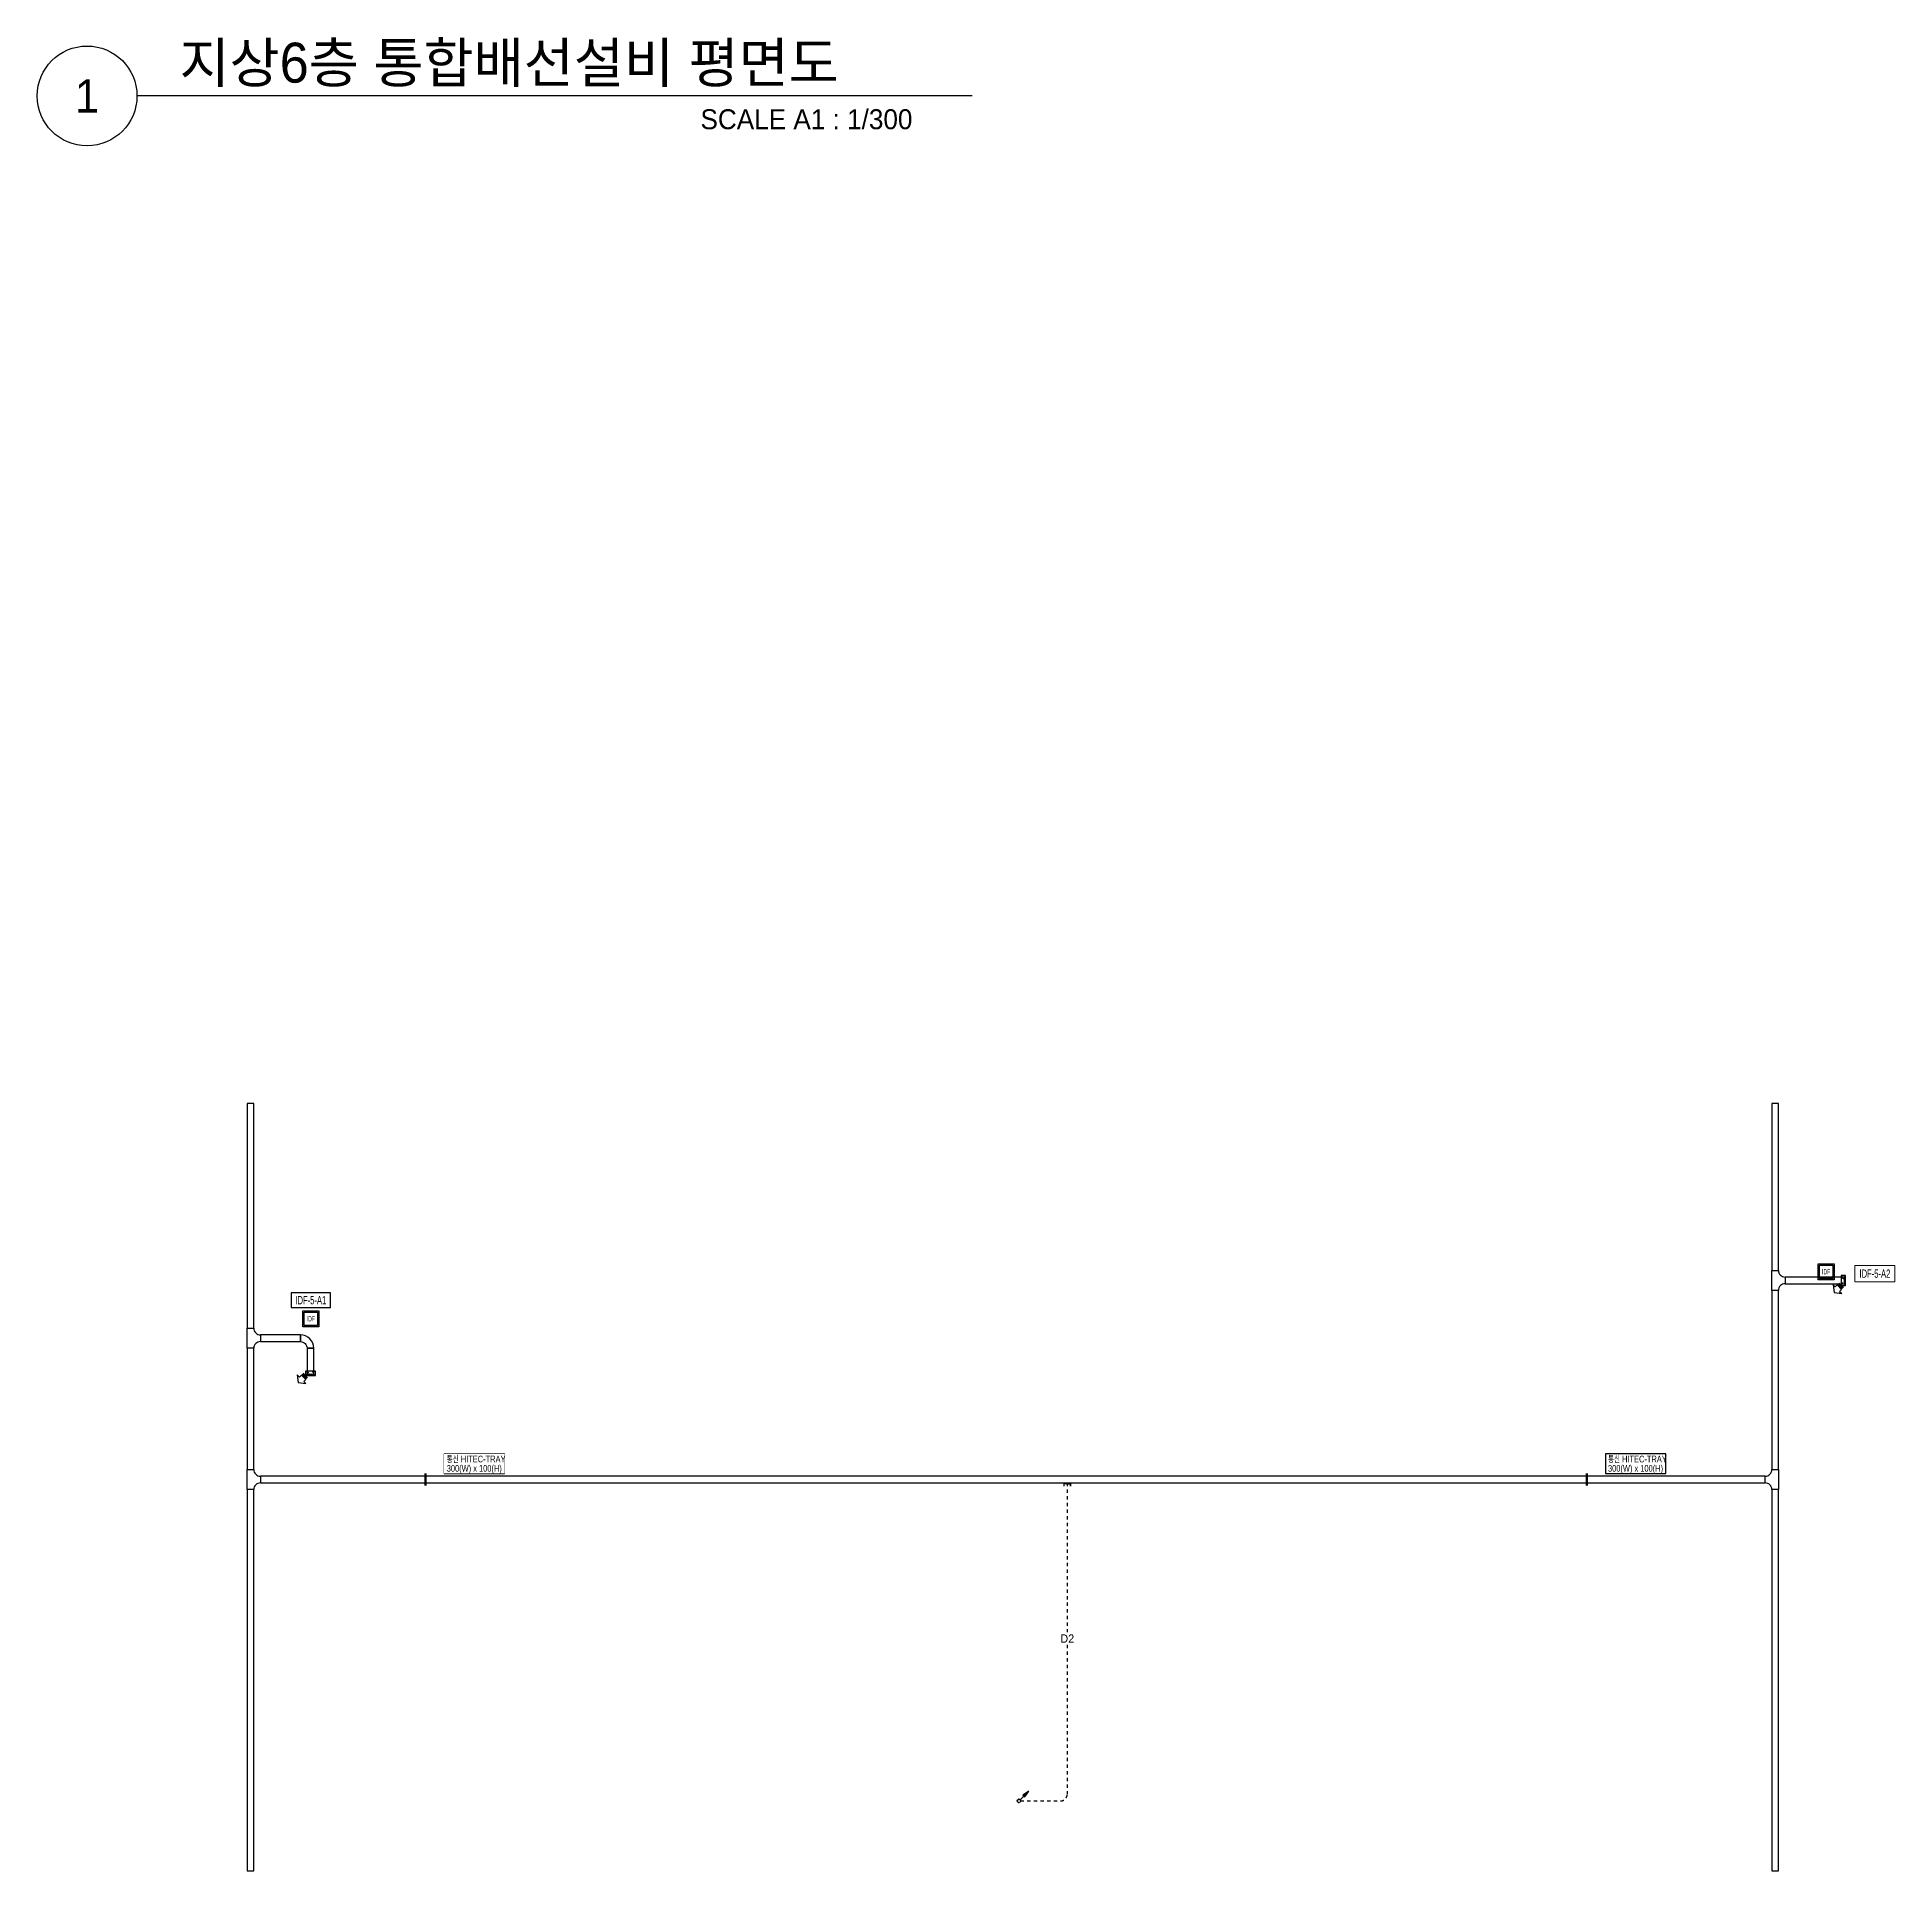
# Model space of a CAD drawing. Header units: millimetres. Extents: x 90978 to 501618, y -355196 to 882030.
# Drawn here: x 90978 to 174724, y 643886 to 726550 of the extents above; entities that cross this region are included whole.
import ezdxf
from ezdxf.enums import TextEntityAlignment as Align

# ---------------------------------------------------------------- set-up
doc = ezdxf.new("R2010")
doc.units = ezdxf.units.MM
doc.header["$LTSCALE"] = 150
doc.set_wipeout_variables(frame=1)
doc.linetypes.add('D1', pattern=[3, 1, -1, 1])
doc.linetypes.add('D2', pattern=[6.5, 2.5, -1.5, 2.5])
doc.layers.get('0').update_dxf_attribs({"lineweight": 0})
for name, color, linetype in [('------10 Telecommunication Terminal Board', 3, 'Continuous'), ('-----20 General Symbol', 3, 'Continuous'), ('-----22 Embeded in Floor', 4, 'D2'), ('-----23 Concealed or Exposed Wire', 4, 'D1'), ('-----27 Communication Cable Tray', 2, 'Continuous'), ('-----29 Indicator', 1, 'Continuous'), ('-----41 Drawing Title', 2, 'Continuous')]:
    doc.layers.add(name, color=color, linetype=linetype)
doc.styles.add('ELEC', font='')
doc.styles.get('ELEC').set_extended_font_data('Dotum')

msp = doc.modelspace()

# ---------------------------------------------------------------- texts
at = {"layer": '------10 Telecommunication Terminal Board', "style": 'ELEC', "width": 0.7}
msp.add_text('IDF-5-A2', height=375, dxfattribs=at).set_placement((173823.96864, 670808.77695), align=Align.MIDDLE_CENTER)
at = {"layer": '-----22 Embeded in Floor', "style": 'ELEC'}
msp.add_text('D2', height=375, dxfattribs=at).set_placement((137415.55614, 654357.31315), align=Align.MIDDLE_CENTER)
at = {"layer": '-----41 Drawing Title', "color": 2, "style": 'ELEC'}
msp.add_text('지상6층 통합배선설비 평면도', height=1800, dxfattribs=at).set_placement((97395.29521, 724500))
at = {"layer": '-----41 Drawing Title', "color": 7, "style": 'ELEC'}
msp.add_text('1', height=1500, dxfattribs=at).set_placement((93228.14198, 723900), align=Align.MIDDLE)
at = {"layer": '-----41 Drawing Title', "style": 'ELEC'}
msp.add_text('SCALE A1 : 1/300', height=900, dxfattribs=at).set_placement((130437.22511, 722400), align=Align.RIGHT)

# ---------------------------------------------------------------- blocks, each defined once
blk = doc.blocks.new('G12')
blk.add_lwpolyline([(-300, 600), (300, 600), (300, 0), (-300, 0)], close=True)
at = {"color": 1}
blk.add_lwpolyline([(-250, 550), (250, 550), (250, 50), (-250, 50)], close=True, dxfattribs=at)
at = {"style": 'ELEC', "width": 0.6}
blk.add_text('IDF', height=200, dxfattribs=at).set_placement((0, 300), align=Align.MIDDLE)
blk = doc.blocks.new('O08')
blk.add_hatch(color=256).paths.add_polyline_path([(120, 51), (-120, 51), (-120, 0), (120, 0)])
blk.add_lwpolyline([(120, 127.5), (120, 0), (-120, 0), (-120, 127.5), (-120, 51), (120, 51)])
blk = doc.blocks.new('O01')
blk.add_hatch(color=256).paths.add_polyline_path([(-149, -218), (-218, -149), (-368, -368)])
blk.add_line((-46, -46), (-184, -184))
blk.add_lwpolyline([(-368, -368), (-149, -218), (-218, -149), (-368, -368)])
blk.add_circle((0, 0), 65)
for p in [(-65, 0), (-65, 0), (0, 65), (0, 65), (65, 0), (65, 0), (0, -65), (0, -65)]:
    blk.add_point(p)
blk = doc.blocks.new('O03')
at = {"linetype": 'Continuous'}
for p, q in [((-101, 101), (101, -101)), ((-74, 127), (127, -74)), ((-48, 154), (154, -48)), ((-27, 366), (69, 270)), ((-27, 366), (321, 321)), ((69, 270), (-21, 180)), ((-21, 180), (180, -21)), ((270, 69), (180, -21)), ((270, 69), (366, -27)), ((321, 321), (366, -27))]:
    blk.add_line(p, q, dxfattribs=at)

# ---------------------------------------------------------------- linework, layer by layer
at = {"layer": '------10 Telecommunication Terminal Board', "color": 1, "elevation": 0}
msp.add_lwpolyline([(109322.63229, 661805.52361), (112052.55087, 661805.52361), (112052.55087, 662685.52361), (109322.63229, 662685.52361)], close=True, dxfattribs=at)
at = {"layer": '-----23 Concealed or Exposed Wire'}
for p, q in [((137415.55614, 661375.73521), (137415.55614, 654638.67797)), ((137415.55614, 654075.41475), (137415.55614, 647338.89108)), ((135315.55574, 647038.89108), (137115.55614, 647038.89108))]:
    msp.add_line(p, q, dxfattribs=at)
msp.add_arc((137115.55614, 647338.89108), 300, 270, 0, dxfattribs=at)
at = {"layer": '-----27 Communication Cable Tray', "elevation": 0}
for points in [[(100444.09324, 678485.08434), (100444.09324, 668346.37815), (100744.09324, 668346.37815), (100744.09324, 678485.08434)], [(169177.64875, 678485.08434), (169177.64875, 670955.2019), (169477.64875, 670955.2019), (169477.64875, 678485.08434)], [(169477.64875, 661975.73907), (169477.64875, 670055.2019), (169177.64875, 670055.2019), (169177.64875, 661975.73907)], [(172503.5721, 670655.2019), (169777.64875, 670655.2019), (169777.64875, 670355.2019), (172503.5721, 670355.2019)], [(102844.09324, 668046.37815), (101044.09324, 668046.37815), (101044.09324, 667746.37815), (102844.09324, 667746.37815)], [(100444.09324, 667446.37815), (100444.09324, 661975.73907), (100744.09324, 661975.73907), (100744.09324, 667446.37815)], [(103144.09324, 667446.37815), (103144.09324, 666216.89363), (103444.09324, 666216.89363), (103444.09324, 667446.37815)], [(101044.09324, 661375.73907), (168877.64875, 661375.73521), (168877.64875, 661675.73521), (101044.09324, 661675.73907)], [(100444.09324, 661075.73907), (100444.09324, 643885.76749), (100744.09324, 643885.76749), (100744.09324, 661075.73907)], [(169477.64875, 643885.76749), (169477.64875, 661075.73907), (169177.64875, 661075.73907), (169177.64875, 643885.76749)]]:
    msp.add_lwpolyline(points, close=True, dxfattribs=at)
for points in [[(169477.64875, 670055.2019), (169177.64875, 670055.2019), (169177.64875, 670055.2019), (169177.64875, 670955.2019), (169477.64875, 670955.2019, 0.4142135624), (169777.64875, 670655.2019), (169777.64875, 670355.2019), (169777.64875, 670355.2019, 0.4142135624)], [(100744.09324, 667446.37815), (100444.09324, 667446.37815), (100444.09324, 667446.37815), (100444.09324, 668346.37815), (100744.09324, 668346.37815, 0.4142135624), (101044.09324, 668046.37815), (101044.09324, 667746.37815), (101044.09324, 667746.37815, 0.4142135624)], [(102844.09324, 667746.37815), (102844.09324, 667746.37815, -0.4142135624), (103144.09324, 667446.37815), (103144.09324, 667446.37815), (103444.09324, 667446.37815, 0.4142135624), (102844.09324, 668046.37815)], [(100744.09324, 661075.73907), (100444.09324, 661075.73907), (100444.09324, 661075.73907), (100444.09324, 661975.73907), (100744.09324, 661975.73907, 0.4142135624), (101044.09324, 661675.73907), (101044.09324, 661375.73907), (101044.09324, 661375.73907, 0.4142135624)], [(169177.64875, 661975.73907), (169477.64875, 661975.73907), (169477.64875, 661975.73907), (169477.64875, 661075.73907), (169177.64875, 661075.73907, 0.4142135624), (168877.64875, 661375.73907), (168877.64875, 661675.73907), (168877.64875, 661675.73907, 0.4142135624)]]:
    msp.add_lwpolyline(points, format="xyb", close=True, dxfattribs=at)
at = {"layer": '-----27 Communication Cable Tray', "color": 1}
msp.add_lwpolyline([(172303.5721, 670280.2019), (172503.5721, 670280.2019), (172503.5721, 670730.2019), (172303.5721, 670730.2019), (172303.5721, 670280.2019)], dxfattribs=at)
at = {"layer": '-----27 Communication Cable Tray', "color": 1, "linetype": 'D1'}
for points in [[(172303.5721, 670280.2019), (172503.5721, 670730.2019)], [(172303.5721, 670730.2019), (172503.5721, 670280.2019)]]:
    msp.add_lwpolyline(points, dxfattribs=at)
at = {"layer": '-----27 Communication Cable Tray'}
for points in [[(172353.5721, 670405.2019), (172353.5721, 670355.2019), (172453.5721, 670355.2019), (172453.5721, 670655.2019), (172353.5721, 670655.2019), (172353.5721, 670605.2019)], [(172453.5721, 670330.2019), (172503.5721, 670330.2019), (172503.5721, 670680.2019), (172453.5721, 670680.2019), (172453.5721, 670330.2019)]]:
    msp.add_lwpolyline(points, dxfattribs=at)
at = {"layer": '-----27 Communication Cable Tray', "color": 1, "elevation": 0}
msp.add_lwpolyline([(103069.0944, 666416.88978), (103069.0944, 666216.88978), (103519.0944, 666216.88978), (103519.0944, 666416.88978), (103069.0944, 666416.88978)], dxfattribs=at)
at = {"layer": '-----27 Communication Cable Tray', "color": 1, "linetype": 'D1', "elevation": 0}
for points in [[(103069.0944, 666416.88978), (103519.0944, 666216.88978)], [(103519.0944, 666416.88978), (103069.0944, 666216.88978)]]:
    msp.add_lwpolyline(points, dxfattribs=at)
at = {"layer": '-----27 Communication Cable Tray', "elevation": 0}
for points in [[(103119.0944, 666266.88978), (103119.0944, 666216.88978), (103469.0944, 666216.88978), (103469.0944, 666266.88978), (103119.0944, 666266.88978)], [(103194.0944, 666366.88978), (103144.0944, 666366.88978), (103144.0944, 666266.88978), (103444.0944, 666266.88978), (103444.0944, 666366.88978), (103394.0944, 666366.88978)]]:
    msp.add_lwpolyline(points, dxfattribs=at)
at = {"layer": '-----41 Drawing Title', "color": 7}
msp.add_line((133121.85802, 723900), (95478.14198, 723900), dxfattribs=at)
msp.add_circle((93228.14198, 723900), 2250, dxfattribs=at)
at = {"color": 1, "elevation": 0}
msp.add_lwpolyline([(172924.15614, 670437.52695), (174723.78114, 670437.52695), (174723.78114, 671180.02695), (172924.15614, 671180.02695)], close=True, dxfattribs=at)

# ---------------------------------------------------------------- block references
at = {"layer": '------10 Telecommunication Terminal Board', "xscale": 1.2, "yscale": 1.2, "zscale": 1.2}
for p in [(171625.92864, 670535.02695), (103315.55733, 668416.89042)]:
    msp.add_blockref('G12', p, dxfattribs=at)
at = {"layer": '-----20 General Symbol', "xscale": 1.199999999953434, "yscale": 1.199999999953434, "zscale": 1.199999999953434, "rotation": 180}
msp.add_blockref('O01', (135237.55576, 647038.89108), dxfattribs=at)
at = {"layer": '-----23 Concealed or Exposed Wire', "xscale": 1.199999999953434, "yscale": 1.199999999953434, "zscale": 1.199999999953434, "rotation": 180}
msp.add_blockref('O08', (137415.55614, 661375.73521), dxfattribs=at)
at = {"layer": '-----27 Communication Cable Tray', "xscale": -1, "rotation": 90}
for p in [(172303.5721, 670280.2019), (103069.09324, 666216.89363, 0)]:
    msp.add_blockref('O03', p, dxfattribs=at)

msp.set_redraw_order([(e.dxf.handle, doc.entitydb.next_handle()) for e in msp.query("TEXT MTEXT ATTDEF DIMENSION ARC_DIMENSION")])  # texts and dimensions are drawn at this point

# ---------------------------------------------------------------- next in the draw order: wipeouts: each hides what was drawn before it
at = {"color": 1}
for points in [[(102435.59803, 669286.89042), (104195.51662, 669286.89042), (104195.51662, 669936.89042), (102435.59803, 669936.89042)], [(109322.63229, 661805.52361), (112052.55087, 661805.52361), (112052.55087, 662685.52361), (109322.63229, 662685.52361)], [(161672.63229, 661805.52361), (164402.55087, 661805.52361), (164402.55087, 662685.52361), (161672.63229, 662685.52361)]]:
    msp.add_wipeout(points, dxfattribs=at)

# ---------------------------------------------------------------- next in the draw order: linework, layer by layer
at = {"layer": '------10 Telecommunication Terminal Board', "color": 1, "elevation": 0}
for points in [[(102435.59803, 669286.89042), (104195.51662, 669286.89042), (104195.51662, 669936.89042), (102435.59803, 669936.89042)], [(161672.63229, 661805.52361), (164402.55087, 661805.52361), (164402.55087, 662685.52361), (161672.63229, 662685.52361)]]:
    msp.add_lwpolyline(points, close=True, dxfattribs=at)
at = {"layer": '-----29 Indicator'}
for points in [[(109322.63229, 662360.52361, 0, 0, 0), (108484.58428, 662360, 0, 0, 0), (108484.58428, 661810.1968, 100, 100, 0), (108484.58428, 661249.28394, 100, 100, 0)], [(161672.63229, 662360.52361, 0, 0, 0), (160834.58428, 662360, 0, 0, 0), (160834.58428, 661810.1968, 100, 100, 0), (160834.58428, 661249.28394, 100, 100, 0)]]:
    msp.add_lwpolyline(points, format="xyseb", dxfattribs=at)

# ---------------------------------------------------------------- next in the draw order: texts
at = {"layer": '------10 Telecommunication Terminal Board', "style": 'ELEC', "width": 0.7}
msp.add_text('IDF-5-A1', height=375, dxfattribs=at).set_placement((103315.55733, 669611.89042), align=Align.MIDDLE_CENTER)
for s, p in [('통신 HITEC-TRAY', (109442.59158, 662450.52361)), ('통신 HITEC-TRAY', (161792.59158, 662450.52361)), ('300(W) x 100(H)', (109442.59158, 662030.52361)), ('300(W) x 100(H)', (161792.59158, 662030.52361))]:
    msp.add_text(s, height=300, dxfattribs=at).set_placement(p, align=Align.MIDDLE_LEFT)

doc.saveas('drawing.dxf')
